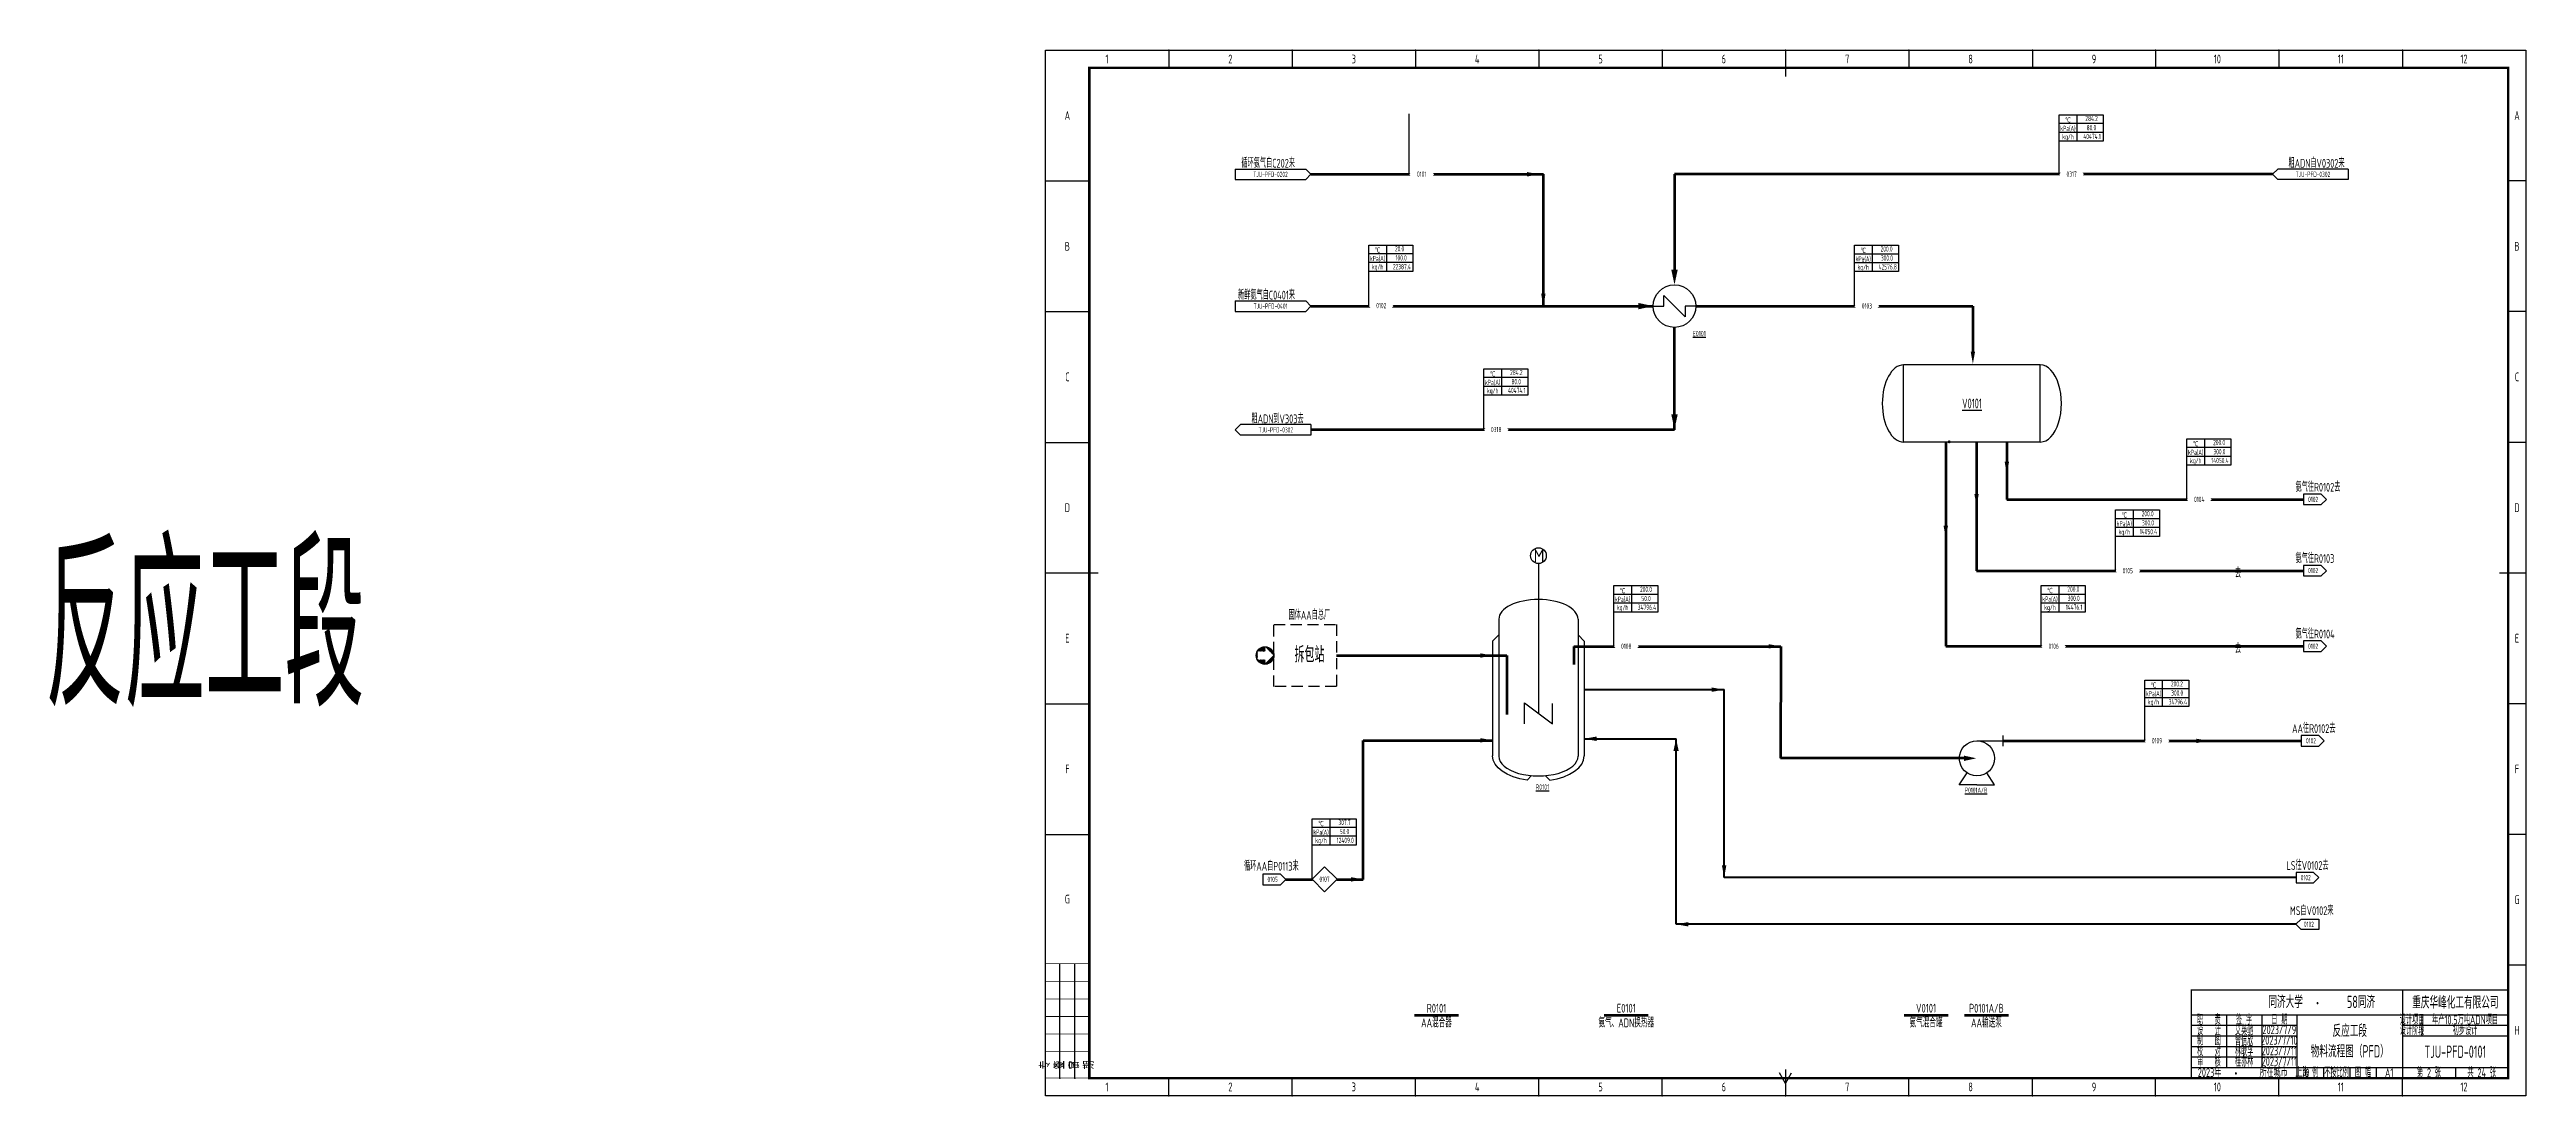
# Model space of a CAD drawing. Header units: millimetres. Extents: x 442 to 10185, y 1370 to 5122.
# Drawn here: x 442 to 1849, y 3772 to 4366 of the extents above; entities that cross this region are included whole.
import ezdxf

# ---------------------------------------------------------------- set-up
doc = ezdxf.new("R2010")
doc.units = ezdxf.units.MM
doc.set_wipeout_variables(frame=1)
doc.linetypes.add('DASHED2', pattern=[9.525, 6.35, -3.175])
for name, color, linetype, lineweight in [('01-主物流线-粗实线', 132, 'Continuous', 80), ('01-文本 @ 1', 7, 'Continuous', 25), ('02-次要物流线-中粗线', 30, 'Continuous', 40), ('03-主物流线', 132, 'Continuous', 80), ('03-设备外轮廓线-细实线', 7, 'Continuous', 25), ('04-设备内部件-细实线', 181, 'Continuous', 25), ('05-图框与标题栏', 7, 'Continuous', 25), ('05-设备外轮廓线', 7, 'Continuous', 25), ('06-箭头', 7, 'Continuous', 25), ('07-箭头', 7, 'Continuous', 25), ('08-进出物流标志', 7, 'Continuous', 25), ('09-文本', 7, 'Continuous', 25), ('10-流股代号', 21, 'Continuous', 25), ('12-设备位号线', 7, 'Continuous', 80), ('15-物流表及物流信息标识', 7, 'Continuous', 25), ('17-文字（修改）', 7, 'Continuous', 15)]:
    doc.layers.add(name, color=color, linetype=linetype, lineweight=lineweight)
doc.layers.add('TITLE', color=7, linetype='Continuous')
doc.styles.add('3-gbcbig', font='gbenor.shx', dxfattribs={"width": 0.7, "height": 3, "bigfont": 'gbcbig.shx'})
doc.styles.add('5-gbcbig', font='gbenor.shx', dxfattribs={"width": 0.7, "height": 5, "bigfont": 'gbcbig.shx'})
doc.styles.add('5号字', font='gbenor.shx', dxfattribs={"height": 5, "bigfont": 'gbcbig.shx'})
doc.styles.add('7-gbcbig', font='gbenor.shx', dxfattribs={"width": 0.7, "height": 7, "bigfont": 'gbcbig.shx'})
doc.styles.add('EQ55', font='gbenor.shx', dxfattribs={"width": 0.75, "height": 5, "bigfont": 'gbcbig.shx'})
doc.styles.get("Standard").update_dxf_attribs({"font": 'arial.ttf'})
doc.styles.add('工程字', font='gbenor.shx', dxfattribs={"bigfont": 'gbcbig.shx'})

msp = doc.modelspace()

# ---------------------------------------------------------------- texts
at = {"style": '5号字'}
msp.add_text('M', height=7.29, dxfattribs=at).set_placement((1284.9, 4075.3))
at = {"attachment_point": 5, "style": '3-gbcbig'}
for s, width, gutter_width, heights, insert, char_height in [('{\\LV0101}', 23.545, 64.8, [22.5], (1533.9, 4165.4), 5.55), ('{\\LP0101A/B}', 12.725, 35, [12.1], (1536.2, 3945.7), 3)]:
    msp.add_mtext_dynamic_manual_height_columns(s, width=width, gutter_width=gutter_width, heights=heights, dxfattribs=dict(at, insert=insert, char_height=char_height))
at = {"layer": '01-文本 @ 1', "char_height": 3, "attachment_point": 5, "style": 'EQ55'}
for s, insert in [('{\\LE0101}', (1379, 4205.1)), ('{\\LR0101}', (1289.9, 3947.5))]:
    msp.add_mtext_dynamic_manual_height_columns(s, width=28.08, gutter_width=25, heights=[2.5], dxfattribs=dict(at, insert=insert))
at = {"layer": '03-设备外轮廓线-细实线', "insert": (1136.1, 4027.3), "char_height": 9, "attachment_point": 1, "style": '5-gbcbig'}
msp.add_mtext_dynamic_manual_height_columns('\\pi12.94926,t30.94926;拆包站', width=38.823, gutter_width=25, heights=[0], dxfattribs=at)
at = {"layer": '05-图框与标题栏', "attachment_point": 5}
for s, width, gutter_width, heights, insert, char_height, style in [('1', 70.083, 25, [0], (1042.5, 4361.1), 5, '5-gbcbig'), ('2', 70.083, 12.5, [0], (1112.6, 4361.1), 5, '5-gbcbig'), ('3', 70.083, 25, [0], (1182.7, 4361.1), 5, '5-gbcbig'), ('4', 70.083, 25, [0], (1252.8, 4361.1), 5, '5-gbcbig'), ('5', 70.083, 25, [0], (1322.9, 4361.1), 5, '5-gbcbig'), ('6', 70.083, 25, [0], (1392.9, 4361.1), 5, '5-gbcbig'), ('7', 70.083, 25, [0], (1463, 4361.1), 5, '5-gbcbig'), ('8', 70.083, 25, [0], (1533.1, 4361.1), 5, '5-gbcbig'), ('9', 70.083, 25, [0], (1603.2, 4361.1), 5, '5-gbcbig'), ('10', 70.083, 25, [0], (1673.3, 4361.1), 5, '5-gbcbig'), ('11', 70.083, 25, [0], (1743.4, 4361.1), 5, '5-gbcbig'), ('12', 70.083, 25, [0], (1813.4, 4361.1), 5, '5-gbcbig'), ('A', 25, 25, [0], (1020, 4329), 5, '5-gbcbig'), ('A', 10, 25, [0], (1843.5, 4329), 5, '5-gbcbig'), ('B', 25, 25, [0], (1020, 4254.7), 5, '5-gbcbig'), ('B', 10, 25, [0], (1843.5, 4254.7), 5, '5-gbcbig'), ('C', 25, 25, [0], (1020, 4180.5), 5, '5-gbcbig'), ('C', 10, 25, [0], (1843.5, 4180.5), 5, '5-gbcbig'), ('D', 25, 25, [0], (1020, 4106.2), 5, '5-gbcbig'), ('D', 10, 25, [0], (1843.5, 4106.2), 5, '5-gbcbig'), ('E', 25, 25, [0], (1020, 4032), 5, '5-gbcbig'), ('E', 10, 25, [0], (1843.5, 4032), 5, '5-gbcbig'), ('F', 25, 25, [0], (1020, 3957.7), 5, '5-gbcbig'), ('F', 10, 25, [0], (1843.5, 3957.7), 5, '5-gbcbig'), ('G', 25, 25, [0], (1020, 3883.8), 5, '5-gbcbig'), ('G', 10, 25, [0], (1843.5, 3883.5), 5, '5-gbcbig'), ('重庆华峰化工有限公司', 60, 25, [0], (1808.5, 3825.1), 7, '7-gbcbig'), ('职   责', 20, 25, [0], (1668.5, 3815.1), 5, '5-gbcbig'), ('签 字', 20, 25, [0], (1688.5, 3815.1), 5, '5-gbcbig'), ('日 期', 20, 25, [0], (1708.5, 3815.1), 5, '5-gbcbig'), ('设计项目', 15, 25, [0], (1783.9, 3815.1), 5, '5-gbcbig'), ('设   计', 20, 25, [0], (1668.5, 3809.1), 5, '5-gbcbig'), ('制   图', 20, 25, [0], (1668.5, 3803.4), 5, '5-gbcbig'), ('校   对', 20, 25, [0], (1668.5, 3797.1), 5, '5-gbcbig'), ('艾英驰', 20, 25, [0], (1688.5, 3809.1), 5, '5-gbcbig'), ('林耿孚', 20, 25, [0], (1688.5, 3797.1), 5, '5-gbcbig'), ('曾信欣', 20, 25, [0], (1688.5, 3803.1), 5, '5-gbcbig'), ('2023/7/10', 20, 25, [0], (1708.5, 3803.6), 5, '5-gbcbig'), ('2023/7/11', 20, 25, [0], (1708.5, 3797.6), 5, '5-gbcbig'), ('2023/7/9', 20, 25, [0], (1708.5, 3809.6), 5, '5-gbcbig'), ('设计阶段', 15, 25, [0], (1783.9, 3809.1), 5, '5-gbcbig'), ('TJU-PFD-0101', 60, 25, [12.5], (1808.5, 3797.1), 7, '7-gbcbig'), ('H', 10, 25, [0], (1843.5, 3809.2), 5, '5-gbcbig'), ('审   核', 20, 25, [0], (1668.5, 3791.1), 5, '5-gbcbig'), ('桂亦林', 20, 25, [0], (1688.5, 3791.1), 5, '5-gbcbig'), ('2023/7/11', 20, 25, [0], (1708.5, 3791.6), 5, '5-gbcbig'), ('比 例', 15, 25, [0], (1726, 3785.1), 5, '5-gbcbig'), ('不按比例', 15, 25, [0], (1741, 3785.1), 5, '5-gbcbig'), ('图 幅', 15, 25, [0], (1756, 3785.1), 5, '5-gbcbig'), ('A1', 14.917, 25, [0], (1770.9, 3785.1), 5, '5-gbcbig'), ('第 2 张', 30, 25, [0], (1793.5, 3785.1), 5, '5-gbcbig'), ('共 24 张', 30, 25, [0], (1823.5, 3785.1), 5, '5-gbcbig'), ('1', 70.083, 25, [0], (1042.5, 3777.1), 5, '5-gbcbig'), ('2', 70.083, 25, [0], (1112.6, 3777.1), 5, '5-gbcbig'), ('3', 70.083, 25, [0], (1182.7, 3777.1), 5, '5-gbcbig'), ('4', 70.083, 25, [0], (1252.8, 3777.1), 5, '5-gbcbig'), ('5', 70.083, 25, [0], (1322.9, 3777.1), 5, '5-gbcbig'), ('6', 70.083, 25, [0], (1392.9, 3777.1), 5, '5-gbcbig'), ('7', 70.083, 25, [0], (1463, 3777.1), 5, '5-gbcbig'), ('8', 70.083, 25, [0], (1533.1, 3777.1), 5, '5-gbcbig'), ('9', 70.083, 25, [0], (1603.2, 3777.1), 5, '5-gbcbig'), ('10', 70.083, 25, [0], (1673.3, 3777.1), 5, '5-gbcbig'), ('11', 70.083, 25, [0], (1743.4, 3777.1), 5, '5-gbcbig'), ('12', 70.083, 25, [0], (1813.4, 3777.1), 5, '5-gbcbig')]:
    msp.add_mtext_dynamic_manual_height_columns(s, width=width, gutter_width=gutter_width, heights=heights, dxfattribs=dict(at, insert=insert, char_height=char_height, style=style))
at = {"layer": '05-图框与标题栏'}
for s, insert, char_height, width, attachment_point, style in [('\\pi5.78018;同济大学             ', (1696.5, 3825.4), 7, 32.259, 4, '7-gbcbig'), ('58同济          ', (1754.9, 3825.4), 7, 32.259, 5, '7-gbcbig'), (' 2023{\\W0.8;年          所在城市  上海}', (1660, 3785.2), 5, 67.529, 4, '5-gbcbig'), ('{\\fFangSong|b0|i0|c134|p49;\\W0.8;·}', (1681.1, 3787.2), 5, 18.904, 1, '5-gbcbig')]:
    msp.add_mtext(s, dxfattribs=dict(at, insert=insert, char_height=char_height, width=width, attachment_point=attachment_point, style=style))
at = {"layer": '05-图框与标题栏', "insert": (1727.5, 3827.1), "char_height": 5, "width": 31.507, "attachment_point": 1}
msp.add_mtext('{\\fFangSong|b0|i0|c134|p49;\\W0.8;·}', dxfattribs=at)
at = {"layer": '05-图框与标题栏', "char_height": 5, "attachment_point": 5, "rotation": 90, "style": '工程字'}
for s, insert in [('专业', (1011.7, 3789.6)), ('签字', (1020, 3789.6)), ('日期', (1028.3, 3789.6))]:
    msp.add_mtext_dynamic_manual_height_columns(s, width=8.333, gutter_width=25, heights=[0], dxfattribs=dict(at, insert=insert))
at = {"layer": '09-文本'}
for s, width, gutter_width, heights, insert, char_height, attachment_point, style in [('循环氨气自C202来', 40, 12.5, [0], (1149.3, 4301.8), 5, 6, '5-gbcbig'), ('TJU-PFD-0202', 40, 12.5, [0], (1135.4, 4295.6), 3, 5, '3-gbcbig'), ('粗ADN自V0302来', 40, 12.5, [0], (1713.7, 4301.8), 5, 4, '5-gbcbig'), ('TJU-PFD-0302', 40, 12.5, [0], (1727.6, 4295.6), 3, 5, '3-gbcbig'), ('新鲜氨气自C0401来', 40, 12.5, [0], (1149.3, 4226.9), 5, 6, '5-gbcbig'), ('TJU-PFD-0401', 40, 12.5, [0], (1135.4, 4220.7), 3, 5, '3-gbcbig'), ('粗ADN到V303去', 40, 12.5, [0], (1124.6, 4156.6), 5, 4, '5-gbcbig'), ('TJU-PFD-0302', 40, 12.5, [0], (1138.4, 4150.4), 3, 5, '3-gbcbig'), ('\\pi34.37595;氨气往R0102去', 56.508, 35, [11.2], (1683.3, 4120.3), 5, 1, '5-gbcbig'), ('0102', 40, 12.5, [0], (1727.7, 4110.9), 3, 5, '3-gbcbig'), ('\\pi26.3583;反应工段', 323.577, 35, [0], (412.9, 4083.6), 90, 1, '7-gbcbig'), ('\\pi34.37595;氨气往R0103去', 56.508, 35, [11.2], (1683.3, 4079.8), 5, 1, '5-gbcbig'), ('0102', 40, 12.5, [0], (1727.7, 4070.5), 3, 5, '3-gbcbig'), ('\\A1;\\pi7.04485,t32.04485;固体AA自总厂', 30.895, 12.5, [5.44], (1138.6, 4047.6), 5, 1, '5-gbcbig'), ('\\pi34.37595;氨气往R0104去', 56.508, 35, [11.2], (1683.3, 4036.9), 5, 1, '5-gbcbig'), ('0102', 40, 12.5, [0], (1727.7, 4027.5), 3, 5, '3-gbcbig'), ('\\pi34.37595;AA往R0102去', 56.508, 35, [11.2], (1681.4, 3983.2), 5, 1, '5-gbcbig'), ('0102', 40, 12.5, [0], (1726.5, 3973.8), 3, 5, '3-gbcbig'), ('循环AA自P0113来', 40, 12.5, [0], (1151.4, 3902.4), 5, 6, '5-gbcbig'), ('\\pi34.37595;LS往V0102去', 56.508, 35, [11.2], (1678.2, 3905.4), 5, 1, '5-gbcbig'), ('0105', 40, 12.5, [0], (1136.6, 3895), 3, 5, '3-gbcbig'), ('0107', 7.071, 12.5, [0], (1166.1, 3895.1), 3, 5, '3-gbcbig'), ('0102', 40, 12.5, [0], (1723.5, 3896), 3, 5, '3-gbcbig'), ('MS自V0102来', 40, 12.5, [0], (1714.5, 3877.2), 5, 4, '5-gbcbig'), ('0102', 40, 12.5, [0], (1725.3, 3869.5), 3, 5, '3-gbcbig'), ('{\\W0.75;R0101}\\P{\\A1;\\W0.75;AA混合器}', 59.004, 12.5, [0], (1229.7, 3817.6), 5, 5, '5-gbcbig'), ('{\\W0.75;E0101}\\P{\\A1;\\W0.75;氨气、ADN换热器}', 59.004, 12.5, [0], (1337.5, 3817.6), 5, 5, '5-gbcbig'), ('{\\W0.75;V0101}\\P{\\A1;\\W0.75;氨气混合罐}', 59.004, 12.5, [0], (1507.8, 3817.6), 5, 5, '5-gbcbig'), ('{\\W0.75;P0101A/B}\\P{\\A1;\\W0.75;AA输送泵}', 59.004, 12.5, [0], (1542.1, 3817.6), 5, 5, '5-gbcbig'), ('反应工段\\P物料流程图（PFD）', 60, 12.5, [0], (1748.5, 3803.1), 7, 5, '7-gbcbig'), ('年产10.5万吨ADN项目', 49.06, 35, [0], (1814, 3815.1), 5, 5, '5-gbcbig'), ('初步设计', 49, 12.5, [0], (1814, 3809.1), 5, 5, '5-gbcbig')]:
    msp.add_mtext_dynamic_manual_height_columns(s, width=width, gutter_width=gutter_width, heights=heights, dxfattribs=dict(at, insert=insert, char_height=char_height, attachment_point=attachment_point, style=style))
at = {"layer": '15-物流表及物流信息标识', "char_height": 3, "style": '3-gbcbig'}
for s, width, insert, attachment_point in [('kPa(A)', 10, (1588.4, 4321.5), 5), ('℃', 10, (1588.4, 4326.5), 5), ('kg/h', 10, (1588.4, 4316.5), 5), ('\\pi3.7375;40474.1', 15, (1593.4, 4318.6), 1), ('kPa(A)', 10, (1196.2, 4247.6), 5), ('℃', 10, (1196.2, 4252.6), 5), ('℃', 10, (1472.1, 4252.4), 5), ('kg/h', 10, (1196.2, 4242.6), 5), ('\\pi3.71528;22387.4', 15, (1201.2, 4244.6), 1), ('kPa(A)', 10, (1472.1, 4247.4), 5), ('kg/h', 10, (1472.1, 4242.4), 5), ('\\pi3.7375;42576.8', 15, (1477.1, 4244.5), 1), ('kPa(A)', 10, (1261.6, 4177.2), 5), ('℃', 10, (1261.6, 4182.2), 5), ('kg/h', 10, (1261.6, 4172.2), 5), ('\\pi3.7375;40474.1', 15, (1266.6, 4174.3), 1), ('kPa(A)', 10, (1661, 4137.5), 5), ('℃', 10, (1661, 4142.5), 5), ('kg/h', 10, (1661, 4132.5), 5), ('\\pi3.825;14050.4', 15, (1666, 4134.5), 1), ('kPa(A)', 10, (1620.4, 4097), 5), ('℃', 10, (1620.4, 4102), 5), ('kg/h', 10, (1620.4, 4092), 5), ('\\pi3.825;14050.4', 15, (1625.4, 4094.1), 1), ('kPa(A)', 10, (1335.4, 4054), 5), ('℃', 10, (1335.4, 4059), 5), ('kPa(A)', 10, (1578.2, 4054.1), 5), ('℃', 10, (1578.2, 4059.1), 5), ('kg/h', 10, (1335.4, 4049), 5), ('\\pi3.64694;34796.4', 15, (1340.4, 4051.1), 1), ('kg/h', 10, (1578.2, 4049.1), 5), ('\\pi4;14476.1', 15, (1583.2, 4051.2), 1), ('kPa(A)', 10, (1637, 4000.4), 5), ('kg/h', 10, (1637, 3995.4), 5), ('℃', 10, (1637, 4005.4), 5), ('\\pi3.64694;34796.4', 15, (1642, 3997.4), 1), ('℃', 10, (1164.1, 3926.7), 5), ('kPa(A)', 10, (1164.1, 3921.7), 5), ('kg/h', 10, (1164.1, 3916.7), 5)]:
    msp.add_mtext_dynamic_manual_height_columns(s, width=width, gutter_width=25, heights=[0], dxfattribs=dict(at, insert=insert, attachment_point=attachment_point))
at = {"layer": '15-物流表及物流信息标识'}
note = msp.add_mtext_dynamic_manual_height_columns('\\pi3.90875;12409.0\\P\\pi7.5;', width=15, gutter_width=25, heights=[3, 0], dxfattribs=dict(at, insert=(1169.1, 3918.7), char_height=3, attachment_point=1, style='3-gbcbig'))
for column, words in zip(note.columns.linked_columns, ['\\pi7.5;']):
    column.text = words
at = {"layer": '17-文字（修改）', "char_height": 3, "attachment_point": 1, "style": '3-gbcbig'}
for s, insert in [('284.2', (1598.3, 4328.8)), ('\\pi5.66181;80.0', (1593.4, 4323.6)), ('20.0', (1206.1, 4254.8)), ('\\pi5.22431;100.0', (1201.2, 4249.6)), ('200.0', (1482, 4254.7)), ('\\pi5.04931;300.0', (1477.1, 4249.5)), ('284.2', (1271.5, 4184.5)), ('\\pi5.66181;80.0', (1266.6, 4179.3)), ('200.0', (1670.9, 4144.7)), ('\\pi5.04931;300.0', (1666, 4139.5)), ('200.0', (1630.3, 4104.3)), ('\\pi5.04931;300.0', (1625.4, 4099.1)), ('200.0', (1345.3, 4061.3)), ('\\pi5.66181;50.0', (1340.4, 4056.1)), ('200.0', (1588.1, 4061.4)), ('\\pi5.04931;300.0', (1583.2, 4056.2)), ('200.2', (1646.9, 4007.6)), ('\\pi5.04931;300.0', (1642, 4002.4)), ('307.7', (1174, 3928.9)), ('\\pi5.66181;50.0', (1169.1, 3923.7))]:
    msp.add_mtext_dynamic_manual_height_columns(s, width=15, gutter_width=25, heights=[0], dxfattribs=dict(at, insert=insert))

# ---------------------------------------------------------------- blocks, each defined once
blk = doc.blocks.new('箭头')
at = {"layer": '07-箭头'}
blk.add_lwpolyline([(0, 0, 0, 2.5, 0), (-7, 0, 2.5, 2.5, 0)], format="xyseb", dxfattribs=at)
blk = doc.blocks.new('in')
at = {"layer": '08-进出物流标志'}
h = blk.add_hatch(dxfattribs=at)
h.set_pattern_fill('ANSI31', color=256, scale=0.1)
h.set_pattern_definition([(45, (-2.01095, -3.13456), (-0.224506, 0.224506), [])])
h.paths.add_polyline_path([(-4.3, -2.5, 0.267949), (0, -5), (0, -2.5)], flags=17)
h.paths.add_polyline_path([(5, 0), (0, -5, 0.414214)], flags=17)
h.paths.add_polyline_path([(5, 0, 0.414214), (0, 5)], flags=17)
h.paths.add_polyline_path([(0, 2.5), (0, 5, 0.267949), (-4.3, 2.5)], flags=17)
h.paths.add_polyline_path([(-5, 0, 0.131652), (-4.3, -2.5), (-4.3, 0), (-4.3, 2.5, 0.131652)])
blk = doc.blocks.new('inlet')
at = {"layer": '08-进出物流标志'}
blk.add_line((0, -5), (5, 0), dxfattribs=at)
blk.add_circle((0, 0), 5, dxfattribs=at)
blk.add_blockref('in', (0, 0))

# ---------------------------------------------------------------- linework, layer by layer
for p, q in [((1495, 4143.6), (1572.7, 4143.6)), ((1732.2, 4113.9), (1722.2, 4113.9)), ((1722.2, 4113.9), (1722.2, 4107.9)), ((1735.2, 4110.9), (1732.2, 4113.9)), ((1732.2, 4107.9), (1735.2, 4110.9)), ((1722.2, 4107.9), (1732.2, 4107.9)), ((1732.2, 4073.4), (1722.2, 4073.4)), ((1722.2, 4073.4), (1722.2, 4067.4)), ((1722.2, 4067.4), (1732.2, 4067.4)), ((1735.2, 4070.4), (1732.2, 4073.4)), ((1732.2, 4067.4), (1735.2, 4070.4)), ((1732.2, 4030.5), (1722.2, 4030.5)), ((1722.2, 4030.5), (1722.2, 4024.5)), ((1722.2, 4024.5), (1732.2, 4024.5)), ((1735.2, 4027.5), (1732.2, 4030.5)), ((1732.2, 4024.5), (1735.2, 4027.5)), ((1730.9, 3976.7), (1720.9, 3976.7)), ((1720.9, 3976.7), (1720.9, 3970.7)), ((1720.9, 3970.7), (1730.9, 3970.7)), ((1733.9, 3973.7), (1730.9, 3976.7)), ((1730.9, 3970.7), (1733.9, 3973.7)), ((1141.1, 3898), (1131.1, 3898)), ((1131.1, 3898), (1131.1, 3892)), ((1144.1, 3895), (1141.1, 3898)), ((1728, 3899), (1718, 3899)), ((1718, 3899), (1718, 3893)), ((1731, 3896), (1728, 3899)), ((1131.1, 3892), (1141.1, 3892)), ((1141.1, 3892), (1144.1, 3895)), ((1718, 3893), (1728, 3893)), ((1728, 3893), (1731, 3896)), ((1717.9, 3869.5), (1720.9, 3872.5)), ((1720.9, 3872.5), (1730.9, 3872.5)), ((1730.9, 3872.5), (1730.9, 3866.5)), ((1720.9, 3866.5), (1717.9, 3869.5)), ((1730.9, 3866.5), (1720.9, 3866.5))]:
    msp.add_line(p, q)
for points in [[(1365.8, 3974.9, 0, 3, 0), (1365.8, 3967.9, 3, 3, 0)], [(1536.4, 3963.8, 0, 3, 0), (1529.4, 3963.8, 3, 3, 0)]]:
    msp.add_lwpolyline(points, format="xyseb")
msp.add_circle((1287.6, 4078.9), 4.48)
at = {"layer": '01-主物流线-粗实线'}
for p, q in [((1158.4, 4295.6), (1290.4, 4295.6)), ((1290.4, 4220.7), (1290.4, 4295.6)), ((1704.6, 4295.6), (1364.9, 4295.6)), ((1364.9, 4295.6), (1364.9, 4241.4)), ((1158.4, 4220.7), (1352.8, 4220.7)), ((1377, 4220.7), (1534.4, 4220.7)), ((1534.4, 4220.7), (1534.4, 4194.9)), ((1364.9, 4150.4), (1158.4, 4150.4)), ((1519, 4143.6), (1519, 4027.5)), ((1536.5, 4143.6), (1536.5, 4070.4)), ((1553.7, 4143.6), (1553.7, 4110.9)), ((1553.7, 4110.9), (1722.2, 4110.9)), ((1536.5, 4070.4), (1722.2, 4070.4)), ((1307.7, 4027.4), (1425.3, 4027.4)), ((1307.7, 4027.4), (1307.7, 4017.1)), ((1425.3, 4027.4), (1425.1, 3963.8)), ((1519, 4027.5), (1722.2, 4027.5)), ((1172.8, 4022.2), (1229.7, 4022.2)), ((1229.7, 4022.2), (1269.6, 4022.2)), ((1269.6, 4022.2), (1269.6, 3988.6)), ((1188.1, 3895), (1188.1, 3974)), ((1188.1, 3974), (1261.6, 3974)), ((1551.7, 3973.7), (1720.9, 3973.7)), ((1529.4, 3963.8), (1425.1, 3963.8)), ((1144.1, 3895), (1159.2, 3895)), ((1173.1, 3895), (1188.1, 3895))]:
    msp.add_line(p, q, dxfattribs=at)
msp.add_point((1520.9, 4143.6), dxfattribs=at)
at = {"layer": '02-次要物流线-中粗线'}
for p, q in [((1313.6, 4002.8), (1393.1, 4002.8)), ((1393.1, 3896), (1393.1, 4002.8)), ((1313.6, 3974.9), (1365.8, 3974.9)), ((1365.8, 3869.5), (1365.8, 3974.9)), ((1718, 3896), (1393.1, 3896)), ((1717.9, 3869.5), (1365.8, 3869.5))]:
    msp.add_line(p, q, dxfattribs=at)
at = {"layer": '03-主物流线'}
msp.add_line((1364.9, 4150.4), (1364.9, 4208.6), dxfattribs=at)
at = {"layer": '03-设备外轮廓线-细实线'}
for p, q in [((1358.9, 4220.7), (1358.9, 4226.8)), ((1364.9, 4220.7), (1358.9, 4226.8)), ((1352.8, 4220.7), (1358.9, 4220.7)), ((1364.9, 4220.7), (1371, 4214.7)), ((1377.1, 4220.7), (1371, 4220.7)), ((1371, 4220.7), (1371, 4214.7)), ((1572.7, 4187.3), (1495, 4187.3)), ((1265.1, 4042.8), (1265.1, 3965)), ((1310.1, 4042.8), (1310.1, 3965)), ((1265.1, 4033.9), (1261.6, 4030.4)), ((1261.6, 4030.4), (1261.6, 3965.2)), ((1310.1, 4033.9), (1313.6, 4030.4)), ((1313.6, 4030.4), (1313.6, 3965.2)), ((1536.7, 3973.8), (1551.7, 3973.8)), ((1551.7, 3970.6), (1551.7, 3976.8)), ((1281.2, 3951.4), (1283.7, 3954)), ((1294.1, 3951.4), (1291.5, 3954)), ((1526.7, 3948.8), (1531.2, 3955.5)), ((1546.7, 3948.8), (1542.3, 3955.5)), ((1536.7, 3948.8), (1526.7, 3948.8)), ((1536.7, 3948.8), (1546.7, 3948.8))]:
    msp.add_line(p, q, dxfattribs=at)
for centre, radius in [((1364.9, 4220.7), 12.1), ((1536.7, 3963.8), 10)]:
    msp.add_circle(centre, radius, dxfattribs=at)
for centre, major_axis, ratio, start_param, end_param in [((1495, 4165.4), (0, -21.9), 0.550347, 3.141593, 6.283185), ((1572.7, 4165.4), (0, -21.9), 0.550347, 0, 3.141593), ((1287.6, 4042.8), (-22.5, 0), 0.5, 3.141593, 6.283185), ((1287.6, 3965), (-22.5, 0), 0.5, 0, 3.141593), ((1287.6, 3965), (26, 0.2), 0.540912, 4.959467, 6.283185)]:
    msp.add_ellipse(centre, major_axis=major_axis, ratio=ratio, start_param=start_param, end_param=end_param, dxfattribs=at)
at = {"layer": '03-设备外轮廓线-细实线', "extrusion": (0, 0, -1)}
msp.add_ellipse((1287.6, 3965), major_axis=(-26, 0.2), ratio=0.540912, start_param=4.959467, end_param=6.283185, dxfattribs=at)
at = {"layer": '04-设备内部件-细实线'}
for p, q in [((1495, 4143.6), (1495, 4187.3)), ((1572.7, 4143.6), (1572.7, 4187.3)), ((1287.6, 4074.4), (1287.6, 3989.4)), ((1279.6, 3983.3), (1279.6, 3995.4)), ((1279.6, 3995.4), (1295.6, 3983.3)), ((1295.6, 3983.3), (1295.6, 3995))]:
    msp.add_line(p, q, dxfattribs=at)
at = {"layer": '05-图框与标题栏'}
for p, q in [((1077.6, 4366.1), (1077.6, 4356.1)), ((1147.7, 4366.1), (1147.7, 4356.1)), ((1217.7, 4366.1), (1217.7, 4356.1)), ((1287.8, 4366.1), (1287.8, 4356.1)), ((1357.9, 4366.1), (1357.9, 4356.1)), ((1498.1, 4366.1), (1498.1, 4356.1)), ((1568.2, 4366.1), (1568.2, 4356.1)), ((1638.2, 4366.1), (1638.2, 4356.1)), ((1708.3, 4366.1), (1708.3, 4356.1)), ((1778.4, 4366.1), (1778.4, 4356.1)), ((1007.5, 4291.8), (1032.5, 4291.8)), ((1848.5, 4291.8), (1838.5, 4291.8)), ((1007.5, 4217.6), (1032.5, 4217.6)), ((1848.5, 4217.6), (1838.5, 4217.6)), ((1007.5, 4143.3), (1032.5, 4143.3)), ((1848.5, 4143.3), (1838.5, 4143.3)), ((1007.5, 3994.8), (1032.5, 3994.8)), ((1848.5, 3994.8), (1838.5, 3994.8)), ((1007.5, 3920.6), (1032.5, 3920.6)), ((1848.5, 3920.6), (1838.5, 3920.6)), ((1015.8, 3782.1), (1015.8, 3847.1)), ((1024.2, 3782.1), (1024.2, 3847.1)), ((1848.5, 3846.3), (1838.5, 3846.3)), ((1778.5, 3832.1), (1778.5, 3782.1)), ((1658.5, 3818.1), (1838.5, 3818.1)), ((1678.5, 3818.1), (1678.5, 3788.1)), ((1698.5, 3818.1), (1698.5, 3788.1)), ((1718.5, 3818.1), (1718.5, 3782.1)), ((1789.5, 3818.1), (1789.5, 3806.1)), ((1658.5, 3812.1), (1718.5, 3812.1)), ((1658.5, 3806.1), (1718.5, 3806.1)), ((1658.5, 3800.1), (1718.5, 3800.1)), ((1778.5, 3812.1), (1838.5, 3812.1)), ((1778.5, 3806.1), (1838.5, 3806.1)), ((1658.5, 3794.1), (1718.5, 3794.1)), ((1658.5, 3788.1), (1838.5, 3788.1)), ((1733.5, 3788.1), (1733.5, 3782.1)), ((1748.5, 3788.1), (1748.5, 3782.1)), ((1763.5, 3788.1), (1763.5, 3782.1)), ((1808.5, 3788.1), (1808.5, 3782.1)), ((1077.6, 3772.1), (1077.6, 3782.1)), ((1147.7, 3772.1), (1147.7, 3782.1)), ((1217.7, 3772.1), (1217.7, 3782.1)), ((1287.8, 3772.1), (1287.8, 3782.1)), ((1357.9, 3772.1), (1357.9, 3782.1)), ((1428, 3779.1), (1424.5, 3785.1)), ((1428, 3779.1), (1431.4, 3785.1)), ((1498.1, 3772.1), (1498.1, 3782.1)), ((1568.2, 3772.1), (1568.2, 3782.1)), ((1638.2, 3772.1), (1638.2, 3782.1)), ((1708.3, 3772.1), (1708.3, 3782.1)), ((1778.4, 3772.1), (1778.4, 3782.1))]:
    msp.add_line(p, q, dxfattribs=at)
for points, const_width in [([(1428, 4366.1), (1428, 4351.1)], 0.8), ([(1007.5, 4069.1), (1037.5, 4069.1)], 0.8), ([(1848.5, 4069.1), (1833.5, 4069.1)], 0.8), ([(1032.5, 3847.1), (1007.5, 3847.1)], 0.4), ([(1032.5, 3837.1), (1007.5, 3837.1)], 0.4), ([(1838.5, 3832.1), (1658.5, 3832.1), (1658.5, 3782.1)], 0.8), ([(1032.5, 3827.1), (1007.5, 3827.1)], 0.4), ([(1032.5, 3817.1), (1007.5, 3817.1)], 0.4), ([(1032.5, 3807.1), (1007.5, 3807.1)], 0.4), ([(1032.5, 3797.1), (1007.5, 3797.1)], 0.4), ([(1428, 3772.1), (1428, 3787.1)], 0.8), ([(1032.5, 3782.1), (1007.5, 3782.1)], 0.4)]:
    msp.add_lwpolyline(points, dxfattribs=dict(at, const_width=const_width))
at = {"layer": '05-图框与标题栏', "const_width": 1.4}
msp.add_lwpolyline([(1032.5, 4356.1), (1032.5, 3782.1), (1838.5, 3782.1), (1838.5, 4356.1)], close=True, dxfattribs=at)
at = {"layer": '05-图框与标题栏'}
for p in [(1077.6, 4366.1), (1077.6, 4366.1), (1077.6, 4366.1), (1147.7, 4366.1), (1147.7, 4366.1), (1147.7, 4366.1), (1217.7, 4366.1), (1217.7, 4366.1), (1217.7, 4366.1), (1287.8, 4366.1), (1287.8, 4366.1), (1287.8, 4366.1), (1357.9, 4366.1), (1357.9, 4366.1), (1357.9, 4366.1), (1428, 4366.1), (1428, 4366.1), (1428, 4366.1), (1498.1, 4366.1), (1498.1, 4366.1), (1498.1, 4366.1), (1568.2, 4366.1), (1568.2, 4366.1), (1568.2, 4366.1), (1638.2, 4366.1), (1638.2, 4366.1), (1638.2, 4366.1), (1708.3, 4366.1), (1708.3, 4366.1), (1708.3, 4366.1), (1778.4, 4366.1), (1778.4, 4366.1), (1778.4, 4366.1), (1848.5, 4291.8), (1848.5, 4217.6), (1848.5, 4143.3), (1848.5, 4069.1), (1848.5, 3994.8), (1848.5, 3920.6), (1848.5, 3846.3), (1015.8, 3782.1), (1024.2, 3782.1), (1077.6, 3772.1), (1147.7, 3772.1), (1217.7, 3772.1), (1287.8, 3772.1), (1357.9, 3772.1), (1428, 3772.1), (1498.1, 3772.1), (1568.2, 3772.1), (1638.2, 3772.1), (1708.3, 3772.1), (1778.4, 3772.1)]:
    msp.add_point(p, dxfattribs=at)
at = {"layer": '05-设备外轮廓线', "linetype": 'DASHED2'}
msp.add_lwpolyline([(1137.3, 4039.8), (1172.8, 4039.8), (1172.8, 4004.5), (1137.3, 4004.5)], close=True, dxfattribs=at)
at = {"layer": '06-箭头'}
for points in [[(1364.9, 4232.9, 0, 3.64, 0), (1364.9, 4241.4, 3.64, 3.64, 0)], [(1352.8, 4220.7, 0, 3.64, 0), (1344.3, 4220.7, 3.64, 3.64, 0)], [(1364.9, 4150.7, 0, 3.64, 0), (1364.9, 4159.2, 3.64, 3.64, 0)]]:
    msp.add_lwpolyline(points, format="xyseb", dxfattribs=at)
at = {"layer": '08-进出物流标志'}
for p, q in [((1115.4, 4298.6), (1155.4, 4298.6)), ((1115.4, 4298.6), (1115.4, 4292.6)), ((1115.4, 4292.6), (1155.4, 4292.6)), ((1158.4, 4295.6), (1155.4, 4298.6)), ((1158.4, 4295.6), (1155.4, 4292.6)), ((1704.6, 4295.6), (1707.6, 4298.6)), ((1704.6, 4295.6), (1707.6, 4292.6)), ((1747.6, 4298.6), (1707.6, 4298.6)), ((1747.6, 4292.6), (1707.6, 4292.6)), ((1747.6, 4298.6), (1747.6, 4292.6)), ((1115.4, 4223.7), (1155.4, 4223.7)), ((1115.4, 4223.7), (1115.4, 4217.7)), ((1158.4, 4220.7), (1155.4, 4223.7)), ((1115.4, 4217.7), (1155.4, 4217.7)), ((1158.4, 4220.7), (1155.4, 4217.7)), ((1115.4, 4150.4), (1118.4, 4153.4)), ((1158.4, 4153.4), (1118.4, 4153.4)), ((1158.4, 4153.4), (1158.4, 4147.4)), ((1115.4, 4150.4), (1118.4, 4147.4)), ((1158.4, 4147.4), (1118.4, 4147.4))]:
    msp.add_line(p, q, dxfattribs=at)
at = {"layer": '10-流股代号'}
for p, q in [((1166.1, 3902.2), (1159.1, 3895.1)), ((1173.2, 3895.1), (1166.1, 3902.2)), ((1159.1, 3895.1), (1166.1, 3888)), ((1166.1, 3888), (1173.2, 3895.1))]:
    msp.add_line(p, q, dxfattribs=at)
at = {"layer": '12-设备位号线'}
for p, q in [((1242.2, 3817.7), (1217.2, 3817.7)), ((1350, 3817.7), (1325, 3817.7)), ((1520.3, 3817.7), (1495.3, 3817.7)), ((1554.6, 3817.7), (1529.6, 3817.7))]:
    msp.add_line(p, q, dxfattribs=at)
at = {"layer": '15-物流表及物流信息标识'}
for p, q in [((1583.4, 4329.4), (1608.4, 4329.4)), ((1608.4, 4324.4), (1583.4, 4324.4)), ((1593.4, 4329.4), (1593.4, 4314.4)), ((1608.4, 4329.4), (1608.4, 4314.4)), ((1608.4, 4319.4), (1583.4, 4319.4)), ((1608.4, 4314.4), (1583.4, 4314.4)), ((1191.2, 4255.4), (1216.2, 4255.4)), ((1216.2, 4250.4), (1191.2, 4250.4)), ((1201.2, 4255.4), (1201.2, 4240.4)), ((1216.2, 4255.4), (1216.2, 4240.4)), ((1467.1, 4255.3), (1492.1, 4255.3)), ((1492.1, 4250.3), (1467.1, 4250.3)), ((1477.1, 4255.3), (1477.1, 4240.3)), ((1492.1, 4255.3), (1492.1, 4240.3)), ((1216.2, 4245.4), (1191.2, 4245.4)), ((1216.2, 4240.4), (1191.2, 4240.4)), ((1492.1, 4245.3), (1467.1, 4245.3)), ((1492.1, 4240.3), (1467.1, 4240.3)), ((1256.6, 4185.1), (1281.6, 4185.1)), ((1281.6, 4180.1), (1256.6, 4180.1)), ((1266.6, 4185.1), (1266.6, 4170.1)), ((1281.6, 4185.1), (1281.6, 4170.1)), ((1281.6, 4175.1), (1256.6, 4175.1)), ((1281.6, 4170.1), (1256.6, 4170.1)), ((1656, 4145.3), (1681, 4145.3)), ((1681, 4140.3), (1656, 4140.3)), ((1666, 4145.3), (1666, 4130.3)), ((1681, 4145.3), (1681, 4130.3)), ((1681, 4135.3), (1656, 4135.3)), ((1681, 4130.3), (1656, 4130.3)), ((1615.4, 4104.9), (1640.4, 4104.9)), ((1640.4, 4099.9), (1615.4, 4099.9)), ((1640.4, 4094.9), (1615.4, 4094.9)), ((1625.4, 4104.9), (1625.4, 4089.9)), ((1640.4, 4104.9), (1640.4, 4089.9)), ((1640.4, 4089.9), (1615.4, 4089.9)), ((1330.4, 4061.9), (1355.4, 4061.9)), ((1355.4, 4056.9), (1330.4, 4056.9)), ((1340.4, 4061.9), (1340.4, 4046.9)), ((1355.4, 4061.9), (1355.4, 4046.9)), ((1573.2, 4061.9), (1598.2, 4061.9)), ((1598.2, 4056.9), (1573.2, 4056.9)), ((1583.2, 4061.9), (1583.2, 4046.9)), ((1598.2, 4061.9), (1598.2, 4046.9)), ((1355.4, 4051.9), (1330.4, 4051.9)), ((1355.4, 4046.9), (1330.4, 4046.9)), ((1598.2, 4051.9), (1573.2, 4051.9)), ((1598.2, 4046.9), (1573.2, 4046.9)), ((1632, 4008.2), (1657, 4008.2)), ((1657, 4003.2), (1632, 4003.2)), ((1657, 3998.2), (1632, 3998.2)), ((1642, 4008.2), (1642, 3993.2)), ((1657, 4008.2), (1657, 3993.2)), ((1657, 3993.2), (1632, 3993.2)), ((1159.1, 3895.1), (1159.1, 3929.5)), ((1159.1, 3929.5), (1184.1, 3929.5)), ((1169.1, 3929.5), (1169.1, 3914.5)), ((1184.1, 3929.5), (1184.1, 3914.5)), ((1184.1, 3924.5), (1159.1, 3924.5)), ((1184.1, 3919.5), (1159.1, 3919.5)), ((1184.1, 3914.5), (1159.1, 3914.5))]:
    msp.add_line(p, q, dxfattribs=at)
at = {"layer": 'TITLE'}
for p, q in [((1007.5, 4366.1), (1848.5, 4366.1)), ((1007.5, 3772.1), (1007.5, 4366.1)), ((1848.5, 4366.1), (1848.5, 3772.1)), ((1848.5, 3772.1), (1007.5, 3772.1))]:
    msp.add_line(p, q, dxfattribs=at)

# ---------------------------------------------------------------- block references
msp.add_blockref('inlet', (1132.3, 4022.2))
at = {"layer": '03-主物流线', "rotation": 270}
for p in [(1553.7, 4125.3), (1536.5, 4107), (1519, 4088.9), (1393.1, 3896)]:
    msp.add_blockref('箭头', p, dxfattribs=at)
at = {"layer": '07-箭头'}
for p in [(1288.2, 4295.6), (1425.3, 4027.4), (1261.6, 4022.2), (1261.6, 3974), (1668.3, 3973.7), (1188.1, 3895)]:
    msp.add_blockref('箭头', p, dxfattribs=at)
for p, rotation in [((1290.4, 4220.7), 270), ((1534.4, 4187.9), 270), ((1313.6, 3974.9), 180), ((1365.8, 3869.5), 180)]:
    msp.add_blockref('箭头', p, dxfattribs=dict(at, rotation=rotation))
at = {"layer": '07-箭头', "xscale": -1, "rotation": 180}
msp.add_blockref('箭头', (1393, 4002.8), dxfattribs=at)

msp.set_redraw_order([(e.dxf.handle, doc.entitydb.next_handle()) for e in msp.query("TEXT MTEXT ATTDEF DIMENSION ARC_DIMENSION")])  # texts and dimensions are drawn at this point

# ---------------------------------------------------------------- next in the draw order: wipeouts: each hides what was drawn before it
for points in [[(1214.2, 4295.6), (1221.3, 4302.7), (1228.4, 4295.6), (1221.3, 4288.5)], [(1597.5, 4295.6), (1590.5, 4302.7), (1583.4, 4295.6), (1590.5, 4288.5)], [(1191.2, 4220.8), (1198.2, 4227.9), (1205.3, 4220.8), (1198.2, 4213.8)], [(1467.1, 4220.7), (1474.1, 4227.8), (1481.2, 4220.7), (1474.1, 4213.7)], [(1256.6, 4150.4), (1263.6, 4157.5), (1270.7, 4150.4), (1263.6, 4143.4)], [(1655.9, 4110.8), (1663, 4117.8), (1670.1, 4110.8), (1663, 4103.7)], [(1615.4, 4070.3), (1622.4, 4077.4), (1629.5, 4070.3), (1622.4, 4063.2)], [(1330.4, 4027.4), (1337.5, 4034.5), (1344.6, 4027.4), (1337.5, 4020.3)], [(1573.2, 4027.4), (1580.2, 4034.5), (1587.3, 4027.4), (1580.2, 4020.3)], [(1631.9, 3973.6), (1639, 3980.7), (1646.1, 3973.6), (1639, 3966.6)]]:
    msp.add_wipeout(points).dxf.layer = '10-流股代号'

# ---------------------------------------------------------------- next in the draw order: linework, layer by layer
at = {"layer": '15-物流表及物流信息标识'}
for p, q in [((1214.2, 4295.6), (1214.2, 4330)), ((1583.4, 4295.6), (1583.4, 4329.4)), ((1191.2, 4221), (1191.2, 4255.4)), ((1467.1, 4220.8), (1467.1, 4255.3)), ((1256.6, 4150.6), (1256.6, 4185)), ((1656, 4110.9), (1656, 4145.3)), ((1615.4, 4070.4), (1615.4, 4104.9)), ((1330.4, 4027.4), (1330.4, 4061.9)), ((1573.2, 4027.5), (1573.2, 4061.9)), ((1632, 3973.8), (1632, 4008.2))]:
    msp.add_line(p, q, dxfattribs=at)

# ---------------------------------------------------------------- next in the draw order: texts
at = {"layer": '09-文本', "char_height": 3, "attachment_point": 5, "style": '3-gbcbig'}
for s, insert in [('0101', (1221.3, 4295.7)), ('0317', (1590.5, 4295.7)), ('0102', (1198.3, 4221)), ('0103', (1474.2, 4220.8)), ('0318', (1263.6, 4150.6)), ('0104', (1663, 4110.9)), ('0105', (1622.4, 4070.4)), ('0108', (1337.5, 4027.5)), ('0106', (1580.3, 4027.5)), ('0109', (1639, 3973.8))]:
    msp.add_mtext_dynamic_manual_height_columns(s, width=7.071, gutter_width=12.5, heights=[0], dxfattribs=dict(at, insert=insert))

doc.saveas('drawing.dxf')
